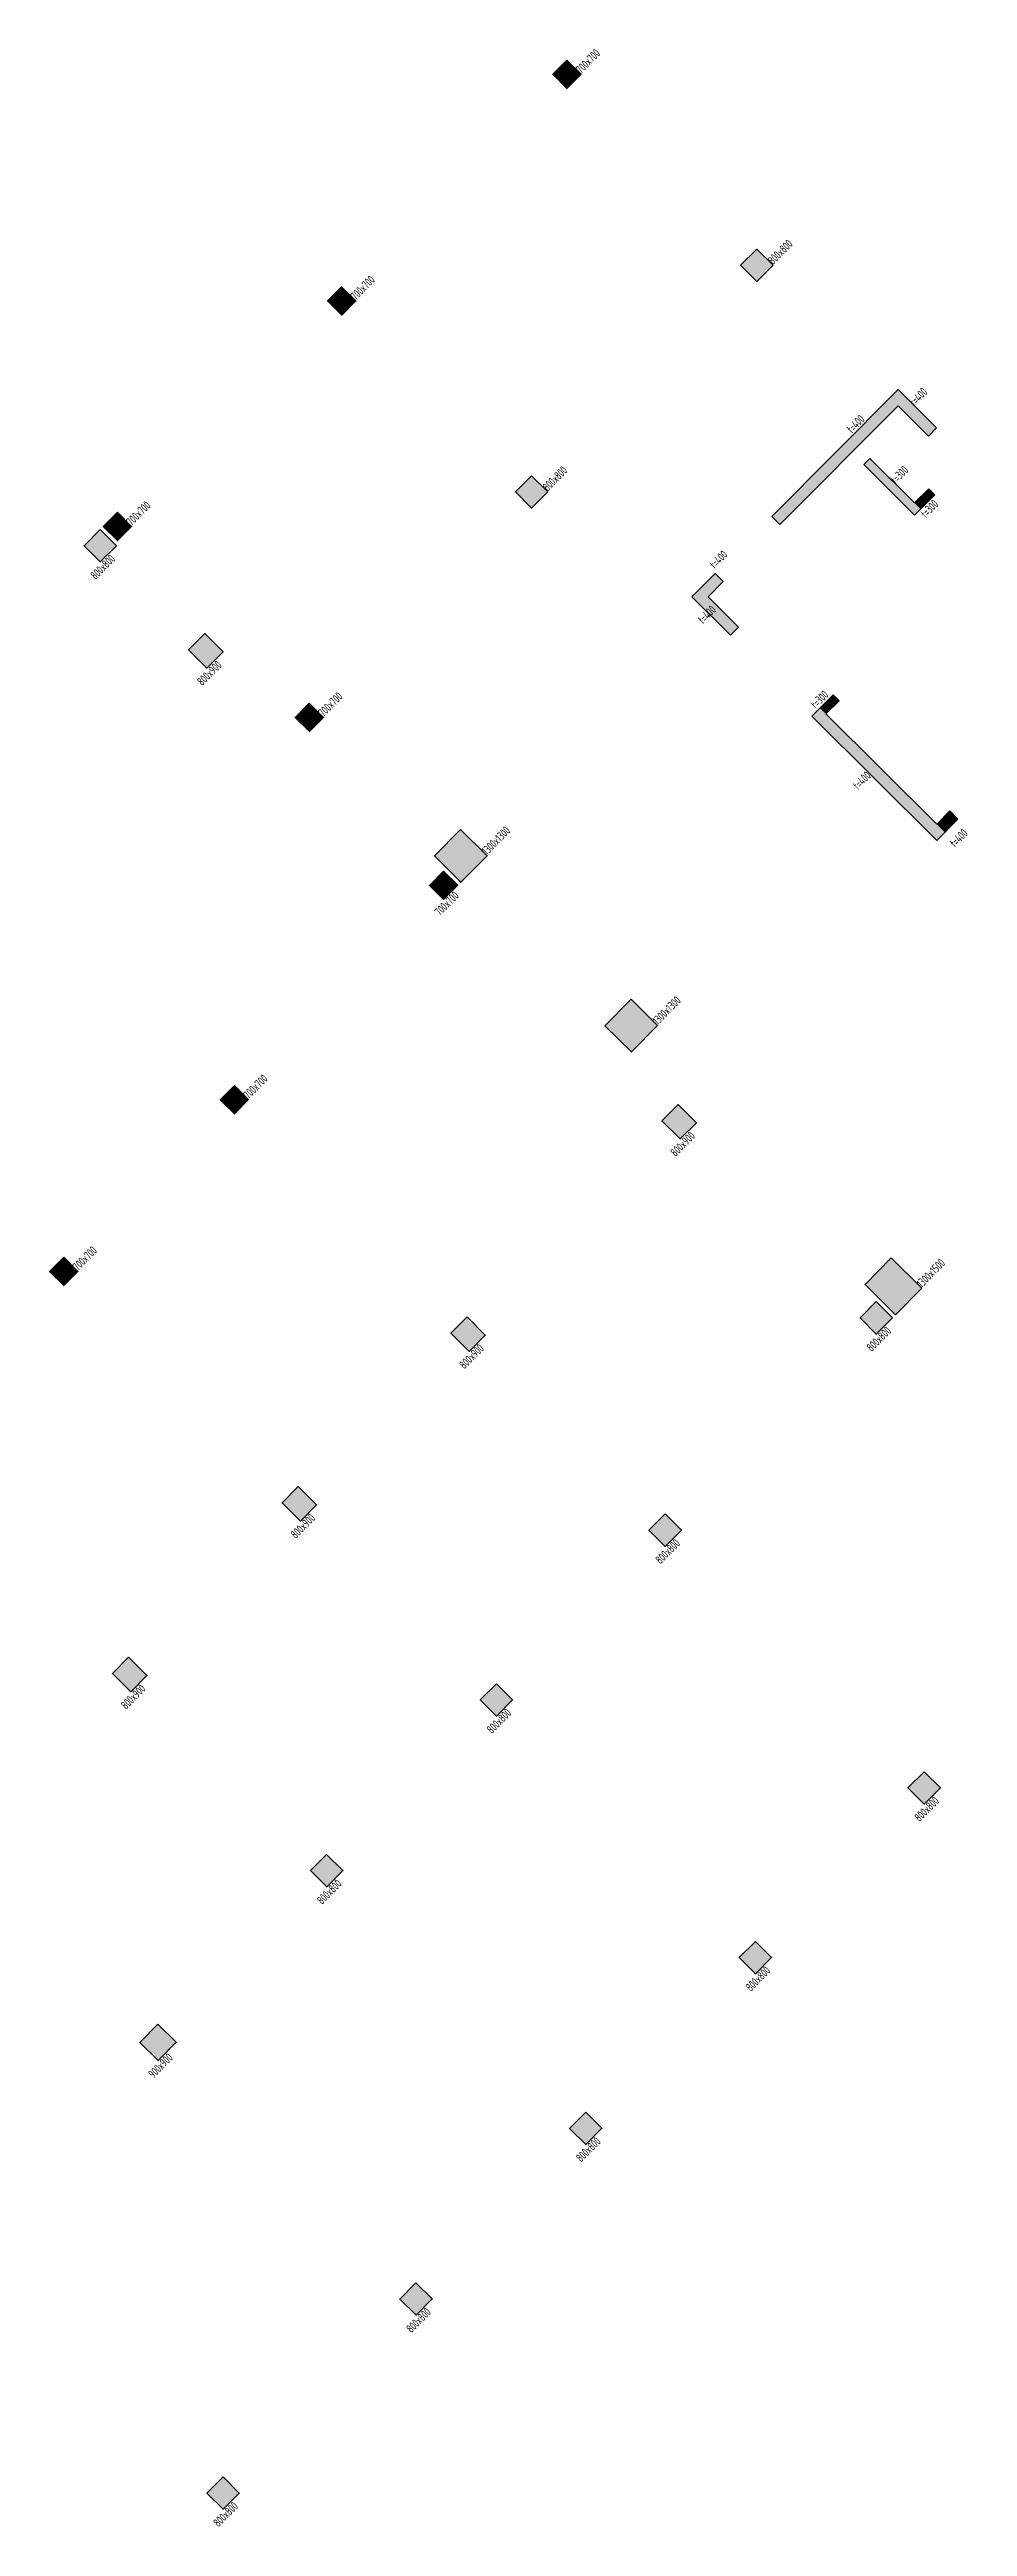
# Model space of a CAD drawing. Extents: x 517158726 to 519536726, y 3499539182 to 3501239182.
# Drawn here: x 518816629 to 518848667, y 3499826542 to 3499912961 of the extents above; entities that cross this region are included whole.
import ezdxf
from ezdxf.enums import TextEntityAlignment as Align

# ---------------------------------------------------------------- set-up
doc = ezdxf.new("R2010")
doc.units = 0
doc.header["$LTSCALE"] = 500
doc.header["$MEASUREMENT"] = 0
doc.layers.get('0').update_dxf_attribs({"linetype": 'CONTINUOUS'})
for name, color, linetype, plot in [('__覆盖_A10-1楼地上客房部分轴网（1：100）_TEN25IWP$0$C-XREF-SLCT', 7, 'CONTINUOUS', False), ('C-XREF-SLCT', 7, 'CONTINUOUS', False), ('S_POST_OTHE', 110, 'CONTINUOUS', False)]:
    doc.layers.add(name, color=color, linetype=linetype, plot=plot)
for name, color, linetype in [('S_COLU', 2, 'CONTINUOUS'), ('S_COLU_HACH', 15, 'CONTINUOUS'), ('S_WALL', 2, 'CONTINUOUS'), ('S_WALL_HACH', 30, 'CONTINUOUS')]:
    doc.layers.add(name, color=color, linetype=linetype)
doc.styles.add('__覆盖_A10-1楼地上客房部分轴网（1：100）_TEN25IWP$0$Acs', font='Tssdeng.shx', dxfattribs={"width": 0.7, "bigfont": 'Tssdchn.shx'})
doc.styles.add('Acs', font='STFANGSO.TTF', dxfattribs={"width": 0.7})
doc.styles.add('TH-STYLE3', font='tssdeng.shx', dxfattribs={"width": 0.7, "bigfont": 'tssdchn.shx'})

msp = doc.modelspace()

# ---------------------------------------------------------------- texts
at = {"layer": 'S_POST_OTHE', "style": 'TH-STYLE3', "width": 0.7}
for s, p in [('700x700', (518835182, 3499912099)), ('800x800', (518841883, 3499905435)), ('700x700', (518827320, 3499904193)), ('800x800', (518834020, 3499897529)), ('700x700', (518819492, 3499896323)), ('800x800', (518818238, 3499894445)), ('800x900', (518821961, 3499890743)), ('700x700', (518826193, 3499889659)), ('1300x1300', (518831898, 3499884831)), ('700x700', (518830251, 3499882711)), ('1300x1300', (518837854, 3499878907)), ('700x700', (518823578, 3499876323)), ('800x900', (518838481, 3499874313)), ('700x700', (518817619, 3499870331)), ('1300x1500', (518847072, 3499869740)), ('800x800', (518845324, 3499867508)), ('800x900', (518831112, 3499866903)), ('800x900', (518825224, 3499860983)), ('800x800', (518837955, 3499860099)), ('800x900', (518819301, 3499855027)), ('800x800', (518832067, 3499854178)), ('800x800', (518846995, 3499851108)), ('800x800', (518826143, 3499848222)), ('800x800', (518841107, 3499845187)), ('900x900', (518820255, 3499842160)), ('800x800', (518835184, 3499839231)), ('800x800', (518829260, 3499833275)), ('800x800', (518822526, 3499826504))]:
    msp.add_text(s, height=300, rotation=45.15706, dxfattribs=at).set_placement(p)
for s, p in [('t=400', (518847058, 3499900740)), ('t=300', (518846397, 3499898019)), ('t=400', (518840081, 3499895063)), ('t=400', (518839680, 3499893142)), ('t=300', (518843608, 3499890180)), ('t=400', (518848467, 3499885347))]:
    msp.add_text(s, height=300, rotation=45.15706, dxfattribs=at).set_placement(p, align=Align.CENTER)
for s, p in [('t=400', (518844656, 3499900005)), ('t=300', (518847231, 3499897046)), ('t=400', (518844874, 3499887568))]:
    msp.add_text(s, height=300, rotation=45.15706, dxfattribs=at).set_placement(p, align=Align.TOP_CENTER)

# ---------------------------------------------------------------- blocks, each defined once
blk = doc.blocks.new('AcsAcadShareArea')
for points in [[(0, 0), (118900, 0), (118900, 85000), (0, 85000)], [(0, 0), (6892.9, 0), (6892.9, 2699.2), (0, 2699.2)], [(6892.9, 0), (28409.4, 0), (28409.4, 2708.4), (6892.9, 2708.4)], [(0, 733), (0, 733), (0, 0), (0, 0)]]:
    blk.add_lwpolyline(points, close=True)
at = {"insert": (596.8, 1991.4), "char_height": 1000, "width": 6073.9, "attachment_point": 1, "style": 'Acs'}
blk.add_mtext('唯一编号：', dxfattribs=at)
at = {"style": 'Acs', "width": 0.8}
blk.add_attdef('唯一编号', (7537.4, 860.8), '', height=1000, dxfattribs=at)
blk = doc.blocks.new('__覆盖_A10-1楼地上客房部分轴网（1：100）_TEN25IWP$0$AcsAcadShareArea')
for points in [[(0, 0), (118900, 0), (118900, 85000), (0, 85000)], [(0, 0), (6892.9, 0), (6892.9, 2699.2), (0, 2699.2)], [(6892.9, 0), (28409.4, 0), (28409.4, 2708.4), (6892.9, 2708.4)], [(0, 733), (0, 733), (0, 0), (0, 0)]]:
    blk.add_lwpolyline(points, close=True)
at = {"insert": (596.8, 1991.4), "char_height": 1000, "width": 6073.9, "attachment_point": 1, "style": '__覆盖_A10-1楼地上客房部分轴网（1：100）_TEN25IWP$0$Acs'}
blk.add_mtext('唯一编号：', dxfattribs=at)
at = {"style": '__覆盖_A10-1楼地上客房部分轴网（1：100）_TEN25IWP$0$Acs', "width": 0.8}
blk.add_attdef('唯一编号', (7537.4, 860.8), '', height=1000, dxfattribs=at)

# ---------------------------------------------------------------- linework, layer by layer
at = {"layer": 'S_COLU', "linetype": 'ByBlock', "lineweight": 35}
for points in [[(518834686, 3499912592), (518834192, 3499912096), (518834689, 3499911603), (518835182, 3499912099)], [(518841316, 3499905999), (518840751, 3499905432), (518841319, 3499904868), (518841883, 3499905435)], [(518826823, 3499904687), (518826330, 3499904190), (518826826, 3499903697), (518827320, 3499904193)], [(518833453, 3499898093), (518832889, 3499897526), (518833456, 3499896962), (518834020, 3499897529)], [(518818996, 3499896817), (518818502, 3499896320), (518818999, 3499895827), (518819492, 3499896323)], [(518818397, 3499896214), (518817833, 3499895646), (518818400, 3499895082), (518818964, 3499895649)], [(518822048, 3499892582), (518821484, 3499892015), (518822122, 3499891380), (518822686, 3499891947)], [(518825696, 3499890153), (518825203, 3499889656), (518825699, 3499889163), (518826193, 3499889659)], [(518830977, 3499885747), (518830060, 3499884826), (518830982, 3499883909), (518831898, 3499884831)], [(518830380, 3499884296), (518829886, 3499883800), (518830382, 3499883306), (518830876, 3499883803)], [(518836933, 3499879824), (518836016, 3499878902), (518836938, 3499877986), (518837854, 3499878907)], [(518823082, 3499876816), (518822588, 3499876320), (518823084, 3499875826), (518823578, 3499876323)], [(518838569, 3499876152), (518838005, 3499875584), (518838643, 3499874950), (518839207, 3499875517)], [(518817123, 3499870825), (518816629, 3499870328), (518817126, 3499869835), (518817619, 3499870331)], [(518846008, 3499870798), (518845092, 3499869876), (518846155, 3499868819), (518847072, 3499869740)], [(518845482, 3499869276), (518844918, 3499868709), (518845485, 3499868145), (518846049, 3499868712)], [(518831200, 3499868742), (518830636, 3499868175), (518831274, 3499867540), (518831838, 3499868107)], [(518825312, 3499862822), (518824748, 3499862254), (518825386, 3499861620), (518825950, 3499862187)], [(518838113, 3499861867), (518837549, 3499861300), (518838116, 3499860735), (518838681, 3499861303)], [(518819389, 3499856866), (518818824, 3499856298), (518819463, 3499855664), (518820027, 3499856231)], [(518832225, 3499855946), (518831661, 3499855379), (518832228, 3499854815), (518832792, 3499855382)], [(518847154, 3499852876), (518846589, 3499852309), (518847157, 3499851745), (518847721, 3499852312)], [(518826302, 3499849990), (518825738, 3499849423), (518826305, 3499848859), (518826869, 3499849426)], [(518841266, 3499846955), (518840701, 3499846388), (518841269, 3499845824), (518841833, 3499846391)], [(518820414, 3499844070), (518819779, 3499843432), (518820417, 3499842797), (518821052, 3499843435)], [(518835342, 3499840999), (518834778, 3499840432), (518835345, 3499839868), (518835909, 3499840435)], [(518829419, 3499835043), (518828855, 3499834476), (518829422, 3499833912), (518829986, 3499834479)], [(518822684, 3499828272), (518822120, 3499827705), (518822688, 3499827141), (518823252, 3499827708)]]:
    msp.add_lwpolyline(points, close=True, dxfattribs=at)
at = {"layer": 'S_COLU_HACH', "ltscale": 3}
for points in [[(518834192, 3499912096), (518834689, 3499911603), (518834686, 3499912592), (518835182, 3499912099)], [(518840751, 3499905432), (518841319, 3499904868), (518841316, 3499905999), (518841883, 3499905435)], [(518826330, 3499904190), (518826826, 3499903697), (518826823, 3499904687), (518827320, 3499904193)], [(518832889, 3499897526), (518833456, 3499896962), (518833453, 3499898093), (518834020, 3499897529)], [(518818502, 3499896320), (518818999, 3499895827), (518818996, 3499896817), (518819492, 3499896323)], [(518817833, 3499895646), (518818400, 3499895082), (518818397, 3499896214), (518818964, 3499895649)], [(518821484, 3499892015), (518822122, 3499891380), (518822048, 3499892582), (518822686, 3499891947)], [(518825203, 3499889656), (518825699, 3499889163), (518825696, 3499890153), (518826193, 3499889659)], [(518830060, 3499884826), (518830982, 3499883909), (518830977, 3499885747), (518831898, 3499884831)], [(518829886, 3499883800), (518830382, 3499883306), (518830380, 3499884296), (518830876, 3499883803)], [(518836016, 3499878902), (518836938, 3499877986), (518836933, 3499879824), (518837854, 3499878907)], [(518822588, 3499876320), (518823084, 3499875826), (518823082, 3499876816), (518823578, 3499876323)], [(518838005, 3499875584), (518838643, 3499874950), (518838569, 3499876152), (518839207, 3499875517)], [(518816629, 3499870328), (518817126, 3499869835), (518817123, 3499870825), (518817619, 3499870331)], [(518845092, 3499869876), (518846155, 3499868819), (518846008, 3499870798), (518847072, 3499869740)], [(518844918, 3499868709), (518845485, 3499868145), (518845482, 3499869276), (518846049, 3499868712)], [(518830636, 3499868175), (518831274, 3499867540), (518831200, 3499868742), (518831838, 3499868107)], [(518824748, 3499862254), (518825386, 3499861620), (518825312, 3499862822), (518825950, 3499862187)], [(518837549, 3499861300), (518838116, 3499860735), (518838113, 3499861867), (518838681, 3499861303)], [(518818824, 3499856298), (518819463, 3499855664), (518819389, 3499856866), (518820027, 3499856231)], [(518831661, 3499855379), (518832228, 3499854815), (518832225, 3499855946), (518832792, 3499855382)], [(518846589, 3499852309), (518847157, 3499851745), (518847154, 3499852876), (518847721, 3499852312)], [(518825738, 3499849423), (518826305, 3499848859), (518826302, 3499849990), (518826869, 3499849426)], [(518840701, 3499846388), (518841269, 3499845824), (518841266, 3499846955), (518841833, 3499846391)], [(518819779, 3499843432), (518820417, 3499842797), (518820414, 3499844070), (518821052, 3499843435)], [(518834778, 3499840432), (518835345, 3499839868), (518835342, 3499840999), (518835909, 3499840435)], [(518828855, 3499834476), (518829422, 3499833912), (518829419, 3499835043), (518829986, 3499834479)], [(518822120, 3499827705), (518822688, 3499827141), (518822684, 3499828272), (518823252, 3499827708)]]:
    msp.add_solid(points, dxfattribs=at)
at = {"layer": 'S_WALL', "linetype": 'ByBlock'}
for points in [[(518842120, 3499896385), (518842120, 3499896385), (518846245, 3499900533), (518847309, 3499899475), (518847591, 3499899759), (518846243, 3499901098), (518841836, 3499896667), (518842120, 3499896385)], [(518845049, 3499898479), (518846821, 3499896716), (518847526, 3499897425), (518847314, 3499897636), (518846820, 3499897140), (518845260, 3499898691), (518845049, 3499898479)]]:
    msp.add_lwpolyline(points, dxfattribs=at)
for points in [[(518840145, 3499894399), (518839862, 3499894681), (518839051, 3499893866), (518840398, 3499892526), (518840680, 3499892810), (518839616, 3499893868)], [(518847595, 3499885369), (518848335, 3499886113), (518848052, 3499886395), (518847593, 3499885935), (518843729, 3499889778), (518844187, 3499890239), (518843975, 3499890450), (518843234, 3499889706)]]:
    msp.add_lwpolyline(points, close=True, dxfattribs=at)
at = {"layer": 'S_WALL_HACH', "ltscale": 3}
for points in [[(518842120, 3499896385), (518841836, 3499896667), (518846245, 3499900533), (518845961, 3499900815)], [(518847309, 3499899475), (518847591, 3499899759), (518845961, 3499900815), (518846243, 3499901098)], [(518847033, 3499896929), (518846821, 3499896716), (518845260, 3499898691), (518845049, 3499898479)], [(518847314, 3499897636), (518847526, 3499897425), (518846820, 3499897140), (518847033, 3499896929)], [(518839334, 3499893584), (518839051, 3499893866), (518840145, 3499894399), (518839862, 3499894681)], [(518840680, 3499892810), (518840398, 3499892526), (518839616, 3499893868), (518839334, 3499893584)], [(518843516, 3499889989), (518843729, 3499889778), (518843975, 3499890450), (518844187, 3499890239)], [(518843516, 3499889989), (518843234, 3499889706), (518847877, 3499885652), (518847595, 3499885369)], [(518847593, 3499885935), (518847877, 3499885652), (518848052, 3499886395), (518848335, 3499886113)]]:
    msp.add_solid(points, dxfattribs=at)

# ---------------------------------------------------------------- block references
at = {"layer": '__覆盖_A10-1楼地上客房部分轴网（1：100）_TEN25IWP$0$C-XREF-SLCT', "xscale": 20, "yscale": 20, "zscale": 20}
msp.add_blockref('__覆盖_A10-1楼地上客房部分轴网（1：100）_TEN25IWP$0$AcsAcadShareArea', (517158726, 3499539182), dxfattribs=at).add_auto_attribs({'唯一编号': '1#楼地上客房部分轴网（1：100）'})
at = {"layer": 'C-XREF-SLCT', "xscale": 20, "yscale": 20, "zscale": 20}
msp.add_blockref('AcsAcadShareArea', (517158726, 3499539182), dxfattribs=at).add_auto_attribs({'唯一编号': 'colu'})

msp.set_redraw_order([(e.dxf.handle, doc.entitydb.next_handle()) for e in msp.query("TEXT MTEXT ATTDEF DIMENSION ARC_DIMENSION")])  # texts and dimensions are drawn at this point

doc.saveas('drawing.dxf')
